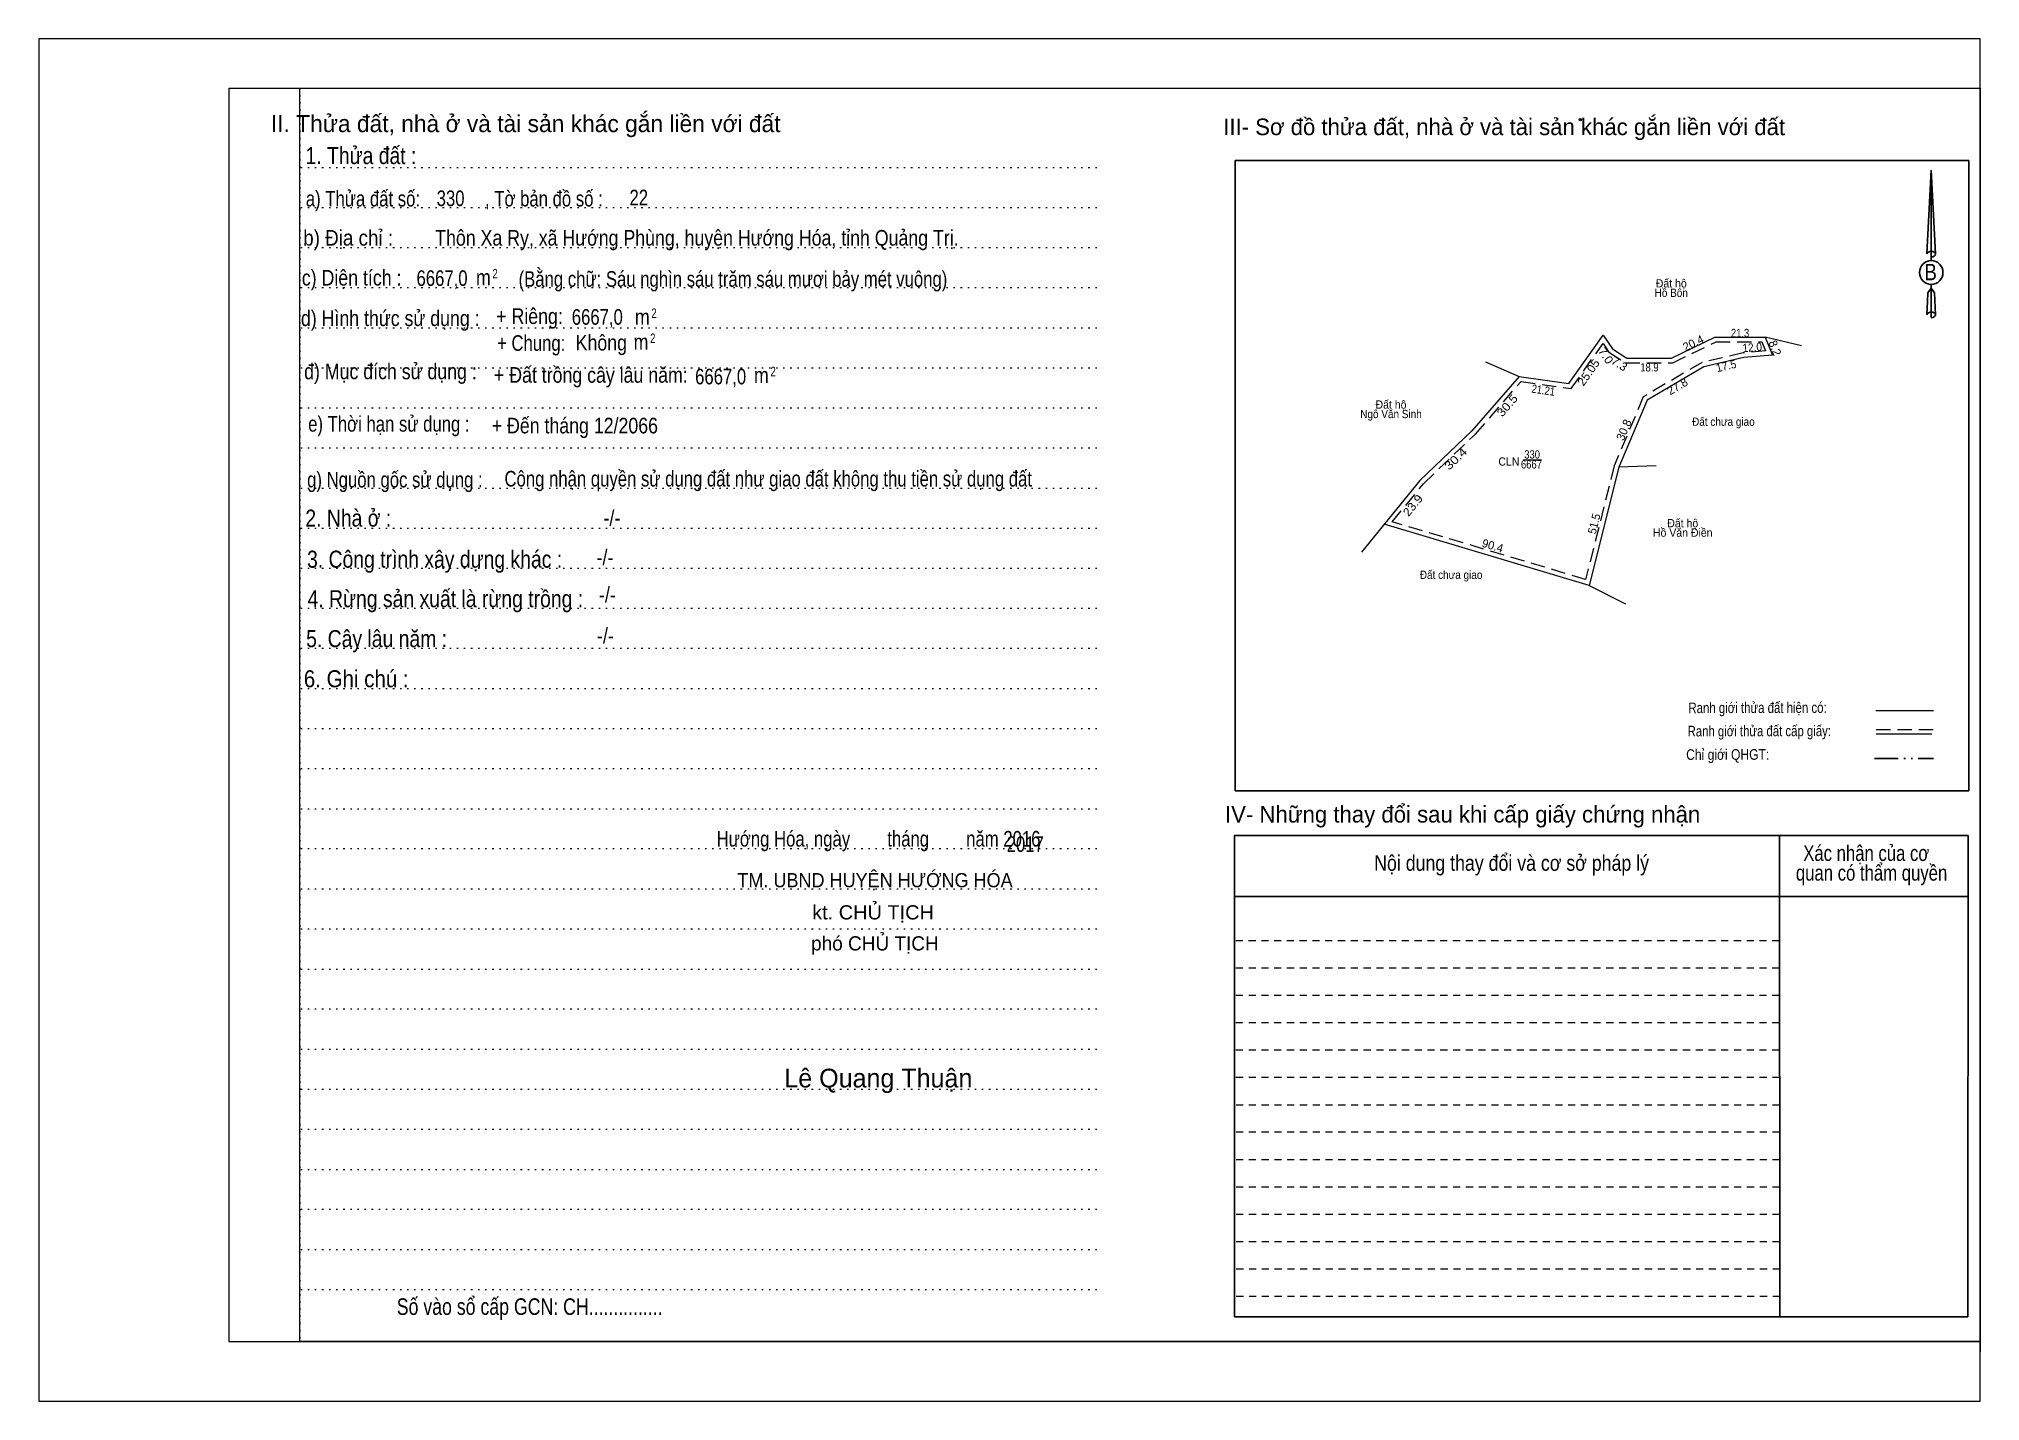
# Model space of a CAD drawing. Header units: metres. Extents: x 532797 to 534913, y 1852062 to 1852655.
# Drawn here: x 533657 to 534478, y 1852062 to 1852638 of the extents above; entities that cross this region are included whole.
import ezdxf
from ezdxf.enums import TextEntityAlignment as Align

# ---------------------------------------------------------------- set-up
doc = ezdxf.new("R2010")
doc.units = ezdxf.units.M
doc.header["$LTSCALE"] = 2
doc.header["$PDMODE"] = 32
doc.header["$PDSIZE"] = 1
for name, pattern in [('DASH_DOUBLE_DOT', [9.2, 5, -1.2, 0.3, -1.2, 0.3, -1.2]), ('DOTTED', [1.5, 0.3, -1.2]), ('MEDIUM_DASHED', [4.5, 3, -1.5]), ('SHORT_DASHED', [2.7, 1.5, -1.2])]:
    doc.linetypes.add(name, pattern=pattern)
for name, color, linetype, lineweight in [('1', 7, 'DOTTED', 13), ('15', 7, 'Continuous', 13), ('2', 7, 'SHORT_DASHED', 13), ('28', 7, 'Continuous', 25), ('5', 7, 'Continuous', 13), ('59', 7, 'Continuous', 13), ('63', 7, 'Continuous', 13)]:
    doc.layers.add(name, color=color, linetype=linetype, lineweight=lineweight)
for name, color, linetype in [('18', 7, 'Continuous'), ('3', 7, 'Continuous'), ('4', 7, 'Continuous'), ('7', 7, 'Continuous'), ('8', 7, 'Continuous')]:
    doc.layers.add(name, color=color, linetype=linetype)

msp = doc.modelspace()

# ---------------------------------------------------------------- texts
at = {"layer": '15'}
for s, width, p in [('Hồ Bôn', 0.9, (534347.24, 1852528.55)), ('Đất hộ', 0.95, (534347.245, 1852532.55)), ('21.3', 0.85, (534376.33, 1852511.56)), ('18.9', 0.85, (534338.025, 1852497.04)), ('Ngô Văn Sinh', 0.9, (534228.755, 1852477.3)), ('Đất hộ', 0.95, (534228.755, 1852481.3)), ('Đất chưa giao', 0.9, (534369.285, 1852474.06)), ('330', 0.85, (534288.41, 1852460.22)), ('CLN', 0.95, (534278.59, 1852457.22)), ('6667', 0.85, (534288.125, 1852456.01)), ('Hồ Văn Điền', 0.95, (534352.1, 1852427.16)), ('Đất hộ', 0.95, (534352.105, 1852431.16)), ('Đất chưa giao', 0.9, (534254.165, 1852409.33))]:
    msp.add_text(s, height=3.5, dxfattribs=dict(at, width=width)).set_placement(p, align=Align.CENTER)
for s, height, rotation, width, p in [('7.0', 3.5, 303.895, 1.1, (534318.146, 1852502.731)), ('12.0', 3.5, 4.764, 0.9, (534381.625, 1852505.48)), ('25.05', 3.5, 54.749, 1.05, (534313.711, 1852495.62)), ('7.3', 3.5, 327.42, 1.05, (534324.353, 1852498.761)), ('17.5', 3.5, 13.241, 0.95, (534370.864, 1852497.682)), ('21.21', 3.5, 351.87, 0.85, (534292.903, 1852487.422)), ('30.5', 3.5, 48.991, 1.15, (534279.231, 1852481.512)), ('30.4', 3.5, 43.668, 1.2, (534257.302, 1852458.857)), ('23.9', 3.5, 50.709, 1.1, (534239.345, 1852439.327)), ('51.5', 3.5, 75.856, 0.95, (534316.344, 1852432.232)), ('Chỉ giới QHGT:', 4.493, 0.135, 0.85, (534371.12, 1852332.842))]:
    msp.add_text(s, height=height, rotation=rotation, dxfattribs=dict(at, width=width)).set_placement(p, align=Align.CENTER)
for s, rotation, p in [('20.4', 25.847, (534357.302, 1852507.499)), ('8.2', 291.71, (534389.471, 1852506.317)), ('27.8', 30.256, (534350.713, 1852489.229)), ('30.8', 67.217, (534328.836, 1852471.672)), ('90.4', 343.421, (534271.241, 1852421.696))]:
    msp.add_text(s, height=3.5, rotation=rotation, dxfattribs=at).set_placement(p, align=Align.CENTER)
at = {"layer": '18'}
for s, height, p in [('II. Thửa đất, nhà ở và tài sản khác gắn liền với đất', 7.201, (533862.895, 1852598.24)), ('phó CHỦ TỊCH', 6, (534010.535, 1852252.24)), ('Lê Quang Thuận', 7.92, (534012.005, 1852194.32))]:
    msp.add_text(s, height=height, dxfattribs=at).set_placement(p, align=Align.CENTER)
for s, height, width, p in [('1. Thửa đất :', 7.201, 0.85, (533793.245, 1852584.72)), ('a) Thửa đất số:              , Tờ bản đồ số : ', 6.601, 0.8, (533833.685, 1852566.8)), ('22', 6.6, 0.8, (533910.715, 1852567.28)), ('b) Địa chỉ : ', 6.601, 0.9, (533788.93, 1852550.24)), (' Thôn Xa Ry, xã Hướng Phùng, huyện Hướng Hóa, tỉnh Quảng Trị.', 6.6, 0.85, (533934.25, 1852550.24)), ('c) Diện tích :                                                   ', 6.601, 0.85, (533842.47, 1852533.36)), ('6667,0', 6.6, 0.8, (533827.535, 1852533.2)), (' m', 6.601, 0.85, (533843.965, 1852533.52)), ('2', 4, 0.75, (533849.955, 1852536.4)), ('(Bằng chữ: Sáu nghìn sáu trăm sáu mươi bảy mét vuông)', 6.6, 0.8, (533950.53, 1852532.84)), ('d) Hình thức sử dụng :', 6.601, 0.85, (533805.635, 1852516.24)), ('+ Riêng: ', 6.601, 0.85, (533865.555, 1852517.12)), ('6667,0', 6.6, 0.8, (533893.175, 1852516.8)), (' m', 6.601, 0.85, (533911.165, 1852516.8)), ('2', 4, 0.75, (533917.155, 1852519.68)), ('Không', 6.601, 0.85, (533894.875, 1852505.92)), ('2', 4, 0.75, (533916.635, 1852509.12)), ('       + Chung:', 6.601, 0.8, (533858.355, 1852505.76)), (' m', 6.601, 0.85, (533910.605, 1852506.24)), ('đ) Mục đích sử dụng :', 6.601, 0.85, (533805.72, 1852493.76)), ('e) Thời hạn sử dụng :', 6.601, 0.8, (533805.045, 1852471.6)), ('+ Đến tháng 12/2066', 6.6, 0.85, (533883.685, 1852470.86)), ('g) Nguồn gốc sử dụng :', 6.601, 0.8, (533807.6, 1852448)), ('2. Nhà ở :', 7.201, 0.85, (533787.885, 1852431.44)), ('3. Công trình xây dựng khác :', 7.201, 0.85, (533824.38, 1852414.08)), ('4. Rừng sản xuất là rừng trồng :', 7.201, 0.85, (533828.925, 1852397.36)), ('5. Cây lâu năm :', 7.201, 0.85, (533799.87, 1852380.48)), ('6. Ghi chú :', 7.201, 0.9, (533791.245, 1852363.52)), ('Hướng Hóa, ngày        tháng        năm 2016', 6.6, 0.8, (534012.08, 1852296.16)), ('TM. UBND HUYỆN HƯỚNG HÓA', 6, 0.95, (534010.595, 1852278.96)), ('kt. CHỦ TỊCH', 6, 1.05, (534009.76, 1852265.36)), ('Số vào sổ cấp GCN: CH...............', 7, 0.8, (533864.57, 1852098.16))]:
    msp.add_text(s, height=height, dxfattribs=dict(at, width=width)).set_placement(p, align=Align.CENTER)
at = {"layer": '28'}
for s, height, width, p in [('B', 6.912, 0.85, (534456.92, 1852535.6)), ('-/-', 6.601, 0.85, (533899.365, 1852431.84)), ('-/-', 6.601, 0.85, (533896.405, 1852415.12)), ('-/-', 6.601, 0.85, (533897.445, 1852399.36)), ('-/-', 6.601, 0.85, (533896.605, 1852382)), ('Nội dung thay đổi và cơ sở pháp lý', 6.601, 0.85, (534279.74, 1852285.92)), ('Xác nhận của cơ', 6.601, 0.8, (534429.685, 1852290.08)), (' quan có thẩm quyền', 6.601, 0.8, (534430.955, 1852281.76))]:
    msp.add_text(s, height=height, dxfattribs=dict(at, width=width)).set_placement(p, align=Align.CENTER)
msp.add_text('IV- Những thay đổi sau khi cấp giấy chứng nhận', height=7.001, dxfattribs=at).set_placement((534259.04, 1852306.32), align=Align.CENTER)
at = {"layer": '3'}
for s, height, width, p in [('+ Đất trồng cây lâu năm:', 6.6, 0.85, (533890.445, 1852492.28)), ('6667,0', 6.6, 0.8, (533945.315, 1852491.6)), (' m', 6.601, 0.85, (533961.485, 1852492.16)), ('2', 4, 0.75, (533967.515, 1852495.04))]:
    msp.add_text(s, height=height, dxfattribs=dict(at, width=width)).set_placement(p, align=Align.CENTER)
at = {"layer": '4', "width": 0.8}
msp.add_text('330', height=6.6, dxfattribs=at).set_placement((533831.145, 1852566.96), align=Align.CENTER)
at = {"layer": '59', "width": 0.8}
for s, height, p in [('Ranh giới thửa đất hiện có:', 4.513, (534383.725, 1852352.63)), ('Ranh giới thửa đất cấp giấy:', 4.493, (534384.455, 1852342.793))]:
    msp.add_text(s, height=height, rotation=0.135, dxfattribs=at).set_placement(p, align=Align.CENTER)
at = {"layer": '63'}
msp.add_text('III- Sơ đồ thửa đất, nhà ở và tài sản khác gắn liền với đất', height=7.001, dxfattribs=at).set_placement((534276.59, 1852596.96), align=Align.CENTER)
at = {"layer": '7', "width": 0.8}
msp.add_text('Công nhận quyền sử dụng đất như giao đất không thu tiền sử dụng đất', height=6.6, dxfattribs=at).set_placement((533965.445, 1852448.4), align=Align.CENTER)
at = {"layer": '8', "width": 0.8}
msp.add_text('2017', height=6.6, dxfattribs=at).set_placement((534074.115, 1852293.91), align=Align.CENTER)

# ---------------------------------------------------------------- linework, layer by layer
at = {"layer": '1', "linetype": 'Continuous'}
for p, q in [((533737.45, 1852616.88), (534477.85, 1852616.88)), ((533737.45, 1852616.88), (533737.45, 1852086.88)), ((534477.85, 1852616.88), (534477.85, 1852082.48)), ((533737.45, 1852086.88), (534477.85, 1852086.88))]:
    msp.add_line(p, q, dxfattribs=at)
at = {"layer": '1'}
for p, q in [((533767.45, 1852616.88), (533767.45, 1852086.88)), ((533767.77, 1852583.28), (534105.93, 1852583.28)), ((533767.77, 1852566.32), (534105.93, 1852566.32)), ((533767.77, 1852549.44), (534105.93, 1852549.44)), ((533767.77, 1852532.48), (534105.93, 1852532.48)), ((533767.77, 1852515.52), (534105.93, 1852515.52)), ((533767.77, 1852498.56), (534105.93, 1852498.56)), ((533767.77, 1852481.6), (534105.93, 1852481.6)), ((533767.77, 1852464.72), (534105.93, 1852464.72)), ((533767.77, 1852447.76), (534105.93, 1852447.76)), ((533767.77, 1852430.8), (534105.93, 1852430.8)), ((533767.77, 1852413.84), (534105.93, 1852413.84)), ((533767.77, 1852396.96), (534105.93, 1852396.96)), ((533767.77, 1852380), (534105.93, 1852380)), ((533767.77, 1852363.04), (534105.93, 1852363.04)), ((533767.77, 1852346.08), (534105.93, 1852346.08)), ((533767.77, 1852329.12), (534105.93, 1852329.12)), ((533767.77, 1852312.16), (534105.93, 1852312.16)), ((533767.77, 1852295.28), (534105.93, 1852295.28)), ((533767.77, 1852278.32), (534105.93, 1852278.32)), ((533767.77, 1852261.36), (534105.93, 1852261.36)), ((533767.77, 1852244.4), (534105.93, 1852244.4)), ((533767.77, 1852227.52), (534105.93, 1852227.52)), ((533767.77, 1852210.56), (534105.93, 1852210.56)), ((533767.77, 1852193.6), (534105.93, 1852193.6)), ((533767.77, 1852176.64), (534105.93, 1852176.64)), ((533767.77, 1852159.68), (534105.93, 1852159.68)), ((533767.77, 1852142.8), (534105.93, 1852142.8)), ((533767.77, 1852125.84), (534105.93, 1852125.84)), ((533767.77, 1852108.88), (534105.93, 1852108.88))]:
    msp.add_line(p, q, dxfattribs=at)
at = {"layer": '1', "linetype": 'Continuous'}
for points in [[(533657.05, 1852061.68), (534477.85, 1852061.68), (534477.85, 1852637.68), (533657.05, 1852637.68)], [(533767.45, 1852616.88), (534477.85, 1852616.88), (534477.85, 1852086.88), (533767.45, 1852086.88)]]:
    msp.add_lwpolyline(points, close=True, dxfattribs=at)
at = {"layer": '15'}
for p, q in [((534402.24, 1852507.88), (534386.96, 1852511.56)), ((534284.62, 1852459.72), (534292.38, 1852459.72)), ((534340.91, 1852457.15), (534325.07, 1852456.57))]:
    msp.add_line(p, q, dxfattribs=at)
for points in [[(534386.96, 1852511.56), (534389.99, 1852503.95), (534377.99, 1852502.95), (534360.99, 1852498.95), (534336.99, 1852484.95), (534325.07, 1852456.57), (534312.48, 1852406.61), (534225.82, 1852432.41)], [(534282.99, 1852494.95), (534303.99, 1852491.95), (534318.45, 1852512.41), (534322.34, 1852506.62), (534328.49, 1852502.69), (534347.39, 1852502.69), (534365.7, 1852511.56), (534386.96, 1852511.56)], [(534268.69, 1852501.08), (534282.99, 1852494.95), (534262.99, 1852471.95), (534240.99, 1852450.95), (534216.25, 1852420.71)], [(534325.07, 1852456.57), (534312.48, 1852406.61), (534327.85, 1852398.83)]]:
    msp.add_lwpolyline(points, dxfattribs=at)
at = {"layer": '15', "linetype": 'MEDIUM_DASHED'}
msp.add_lwpolyline([(534283.78, 1852492.82), (534304.92, 1852489.8), (534318.41, 1852508.89), (534320.91, 1852505.16), (534327.91, 1852500.69), (534347.85, 1852500.69), (534366.16, 1852509.56), (534385.6, 1852509.56), (534387.13, 1852505.72), (534377.68, 1852504.93), (534360.24, 1852500.83), (534335.4, 1852486.34), (534323.17, 1852457.21), (534311.05, 1852409.12), (534229.27, 1852433.47), (534242.46, 1852449.59), (534264.44, 1852470.57)], close=True, dxfattribs=at)
at = {"layer": '2'}
for p, q in [((534392.97, 1852244.72), (534162.65, 1852244.72)), ((534392.97, 1852233.2), (534162.65, 1852233.2)), ((534392.97, 1852221.6), (534162.65, 1852221.6)), ((534392.97, 1852210.08), (534162.65, 1852210.08)), ((534393.01, 1852198.48), (534162.65, 1852198.48)), ((534393.05, 1852186.88), (534162.65, 1852186.88)), ((534393.05, 1852175.36), (534162.65, 1852175.36)), ((534393.05, 1852163.76), (534162.65, 1852163.76)), ((534393.05, 1852152.16), (534162.65, 1852152.16)), ((534393.09, 1852140.64), (534162.65, 1852140.64)), ((534393.09, 1852129.04), (534162.65, 1852129.04)), ((534393.13, 1852117.52), (534162.65, 1852117.52)), ((534393.13, 1852105.92), (534162.65, 1852105.92))]:
    msp.add_line(p, q, dxfattribs=at)
at = {"layer": '28'}
for p, q in [((534473.05, 1852586.24), (534162.93, 1852586.24)), ((534457.09, 1852582.08), (534458.97, 1852546.72)), ((534457.09, 1852582.08), (534458.97, 1852546.72)), ((534457.09, 1852582.08), (534458.97, 1852546.72)), ((534455.57, 1852552.24), (534455.29, 1852546.8)), ((534457.09, 1852547.92), (534457.09, 1852546.56)), ((534457.09, 1852546.56), (534457.09, 1852545.52)), ((534458.97, 1852546.72), (534458.97, 1852546.8)), ((534457.09, 1852545.52), (534457.09, 1852544.16)), ((534457.09, 1852545.52), (534457.09, 1852544.16)), ((534457.09, 1852545.52), (534457.09, 1852544.16)), ((534457.09, 1852532.24), (534457.09, 1852533.84)), ((534457.09, 1852532.24), (534457.09, 1852533.84)), ((534457.09, 1852532.24), (534457.09, 1852533.84)), ((534457.09, 1852532.24), (534458.49, 1852530.32)), ((534457.09, 1852532.24), (534458.49, 1852530.32)), ((534457.09, 1852532.24), (534458.49, 1852530.32)), ((534458.49, 1852530.32), (534458.97, 1852521.04)), ((534458.49, 1852530.32), (534458.97, 1852521.04)), ((534458.49, 1852530.32), (534458.97, 1852521.04)), ((534457.09, 1852522.24), (534457.09, 1852520.88)), ((534458.97, 1852521.04), (534458.97, 1852521.12)), ((534457.09, 1852520.88), (534457.09, 1852519.84)), ((534392.97, 1852300.88), (534393.13, 1852097.36)), ((534472.73, 1852300.88), (534472.57, 1852097.36)), ((534472.69, 1852275.04), (534162.65, 1852275.04)), ((534472.57, 1852097.36), (534162.65, 1852097.36))]:
    msp.add_line(p, q, dxfattribs=at)
at = {"layer": '28', "linetype": 'SHORT_DASHED', "lineweight": 13}
msp.add_line((534392.93, 1852256.32), (534162.65, 1852256.32), dxfattribs=at)
at = {"layer": '28'}
for points in [[(534457.09, 1852547.92), (534457.09, 1852582.08), (534455.57, 1852552.24)], [(534457.09, 1852522.24), (534457.09, 1852532.24), (534455.77, 1852530.32), (534455.57, 1852526.56), (534455.29, 1852521.12)], [(534472.73, 1852300.88), (534162.65, 1852300.88), (534162.65, 1852097.36)]]:
    msp.add_lwpolyline(points, dxfattribs=at)
for centre, start_param, end_param in [((534457.176, 1852546.643), 1.5707963, 3.074452), ((534457.176, 1852546.643), 0.0671406, 1.5707963), ((534457.176, 1852546.643), 4.712389, 6.2831853), ((534457.176, 1852520.961), 2.4910694, 3.0742784), ((534457.176, 1852520.961), 1.5707963, 2.4910694), ((534457.176, 1852520.961), 0.0671406, 1.5707963), ((534457.176, 1852520.961), 4.712389, 6.2831853)]:
    msp.add_ellipse(centre, major_axis=(1.814, 0), ratio=0.655448, start_param=start_param, end_param=end_param, dxfattribs=at)
msp.add_ellipse((534457.174, 1852538.889), major_axis=(0, 5.032), ratio=0.983453, dxfattribs=at)
at = {"layer": '5', "linetype": 'DOTTED'}
msp.add_line((533767.45, 1852616.88), (533767.45, 1852086.88), dxfattribs=at)
at = {"layer": '59'}
for p, q in [((534433.77, 1852353.76), (534458.13, 1852353.76)), ((534433.93, 1852343.84), (534457.37, 1852343.84)), ((534433.93, 1852343.84), (534457.37, 1852343.84))]:
    msp.add_line(p, q, dxfattribs=at)
at = {"layer": '59', "linetype": 'MEDIUM_DASHED'}
msp.add_line((534433.93, 1852345.6), (534457.93, 1852345.6), dxfattribs=at)
at = {"layer": '59', "linetype": 'DASH_DOUBLE_DOT', "lineweight": 25}
msp.add_line((534433.21, 1852333.36), (534458.17, 1852333.36), dxfattribs=at)
at = {"layer": '63', "lineweight": 25}
for p, q in [((534162.93, 1852586.24), (534162.93, 1852319.68)), ((534473.05, 1852319.68), (534473.05, 1852586.24)), ((534473.05, 1852319.68), (534162.93, 1852319.68))]:
    msp.add_line(p, q, dxfattribs=at)
at = {"layer": '63'}
msp.add_point((534308.81, 1852603.52), dxfattribs=at)

msp.set_redraw_order([(e.dxf.handle, doc.entitydb.next_handle()) for e in msp.query("TEXT MTEXT ATTDEF DIMENSION ARC_DIMENSION")])  # texts and dimensions are drawn at this point

doc.saveas('drawing.dxf')
